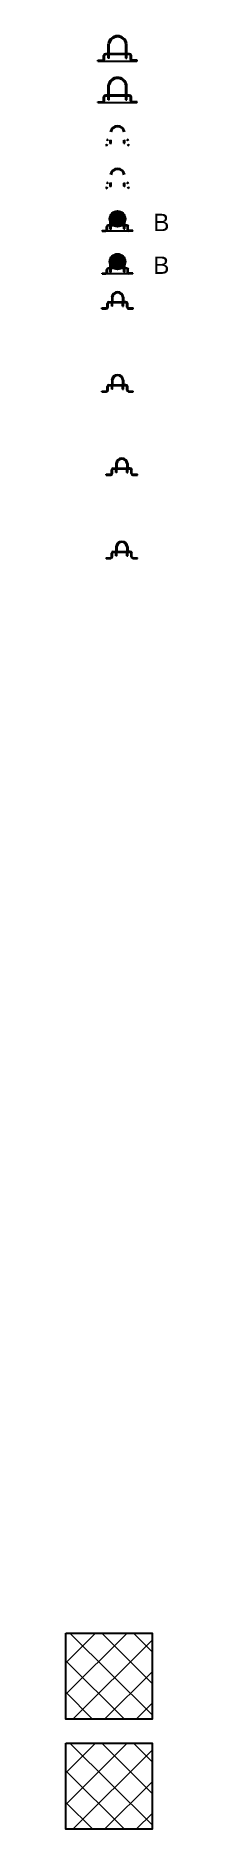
# Model space of a CAD drawing. Header units: inches. Extents: x 1807 to 67852, y 1160 to 20242.
# Drawn here: x 33587 to 33654, y 8241 to 9411 of the extents above; entities that cross this region are included whole.
import ezdxf

# ---------------------------------------------------------------- set-up
doc = ezdxf.new("R2010")
doc.units = ezdxf.units.IN
doc.header["$MEASUREMENT"] = 0
for name, color, linetype, lineweight in [('4 upvc pip', 5, 'Continuous', 30), ('4 upvc pip hatch', 6, 'Continuous', 5), ('4. UPCV', 6, 'Continuous', 30), ('COLD WATER', 4, 'Continuous', 30), ('RAIN WATER', 32, 'Continuous', 30), ('SUNK', 216, 'Continuous', 30), ('SUNK HTACH', 165, 'Continuous', 15)]:
    doc.layers.add(name, color=color, linetype=linetype, lineweight=lineweight)
doc.styles.add('Krupalu', font='arial.ttf', dxfattribs={"height": 8})
pattern_1 = [(135, (33930.05652, 6419.67034), (0.20375861, 0.20375861), []), (135, (33929.85276, 6419.67034), (0.20375861, 0.20375861), [0.144079095, -0.072039548])]
pattern_2 = [(45, (33316.70546, 6419.67034), (-0.20375861, 0.20375861), []), (45, (33316.90922, 6419.67034), (-0.20375861, 0.20375861), [0.144079095, -0.072039548])]
pattern_3 = [(135, (33927.23934, 6528.17123), (0.20375861, 0.20375861), []), (135, (33927.0356, 6528.17123), (0.20375861, 0.20375861), [0.144079095, -0.072039548])]
pattern_4 = [(45, (33313.88828, 6528.17123), (-0.20375861, 0.20375861), []), (45, (33314.09204, 6528.17123), (-0.20375861, 0.20375861), [0.144079095, -0.072039548])]
pattern_5 = [(135, (33927.23934, 6474.02567), (0.20375861, 0.20375861), []), (135, (33927.0356, 6474.02567), (0.20375861, 0.20375861), [0.144079095, -0.072039548])]
pattern_6 = [(45, (33313.88828, 6474.02567), (-0.20375861, 0.20375861), []), (45, (33314.09204, 6474.02567), (-0.20375861, 0.20375861), [0.144079095, -0.072039548])]
pattern_7 = [(135, (33930.05652, 6365.31502), (0.20375861, 0.20375861), []), (135, (33929.85276, 6365.31502), (0.20375861, 0.20375861), [0.144079095, -0.072039548])]
pattern_8 = [(45, (33316.70546, 6365.31502), (-0.20375861, 0.20375861), []), (45, (33316.90922, 6365.31502), (-0.20375861, 0.20375861), [0.144079095, -0.072039548])]

msp = doc.modelspace()

# ---------------------------------------------------------------- texts
at = {"layer": '4. UPCV', "ltscale": 50, "style": 'Krupalu'}
for p in [(33643.8, 9283.6), (33643.8, 9255.7)]:
    msp.add_text('B', height=11.3, dxfattribs=at).set_placement(p)

# ---------------------------------------------------------------- hatches: boundary and pattern name
at = {"layer": '4 upvc pip'}
h = msp.add_hatch(dxfattribs=at)
h.set_pattern_fill('ANSI33', color=256, scale=0.960527, angle=180, style=0)
h.set_pattern_definition([(45, (33504.31405, 7108.31187), (-0.169798842, 0.169798842), []), (45, (33504.48385, 7108.31187), (-0.169798842, 0.169798842), [0.120065913, -0.060032956])])
h.paths.add_polyline_path([(33616.4, 9342.8), (33615.8, 9342.8), (33615.8, 9340.9), (33616.4, 9340.9)])
h = msp.add_hatch(dxfattribs=at)
h.set_pattern_fill('ANSI33', color=256, scale=0.960527, angle=180, style=0)
h.set_pattern_definition([(135, (33736.81358, 7108.31187), (0.169798842, 0.169798842), []), (135, (33736.64378, 7108.31187), (0.169798842, 0.169798842), [0.120065913, -0.060032956])])
h.paths.add_polyline_path([(33624.7, 9342.8), (33625.3, 9342.8), (33625.3, 9340.9), (33624.7, 9340.9)])
h = msp.add_hatch(dxfattribs=at)
h.set_pattern_fill('ANSI33', color=256, scale=0.960527, angle=180, style=0)
h.set_pattern_definition([(45, (33504.31405, 7080.3727), (-0.169798842, 0.169798842), []), (45, (33504.48385, 7080.3727), (-0.169798842, 0.169798842), [0.120065913, -0.060032956])])
h.paths.add_polyline_path([(33616.4, 9314.9), (33615.8, 9314.9), (33615.8, 9313), (33616.4, 9313)])
h = msp.add_hatch(dxfattribs=at)
h.set_pattern_fill('ANSI33', color=256, scale=0.960527, angle=180, style=0)
h.set_pattern_definition([(135, (33736.81358, 7080.3727), (0.169798842, 0.169798842), []), (135, (33736.64378, 7080.3727), (0.169798842, 0.169798842), [0.120065913, -0.060032956])])
h.paths.add_polyline_path([(33624.7, 9314.9), (33625.3, 9314.9), (33625.3, 9313), (33624.7, 9313)])
at = {"layer": '4 upvc pip hatch', "ltscale": 0.7}
h = msp.add_hatch(dxfattribs=at)
h.set_pattern_fill('ANSI31', color=256, scale=2.640081, style=0)
h.set_pattern_definition([(45, (-59847.39333, 14735.4102), (-0.2333523565, 0.2333523565), [])])
h.paths.add_polyline_path([(33616.8, 9291.6, 1), (33624.4, 9291.6, 1)])
h = msp.add_hatch(dxfattribs=at)
h.set_pattern_fill('ANSI31', color=256, scale=2.640081, style=0)
h.set_pattern_definition([(45, (-59847.39333, 14707.4901), (-0.2333523565, 0.2333523565), [])])
h.paths.add_polyline_path([(33616.8, 9263.7, 1), (33624.4, 9263.7, 1)])
at = {"layer": '4. UPCV', "ltscale": 50}
h = msp.add_hatch(dxfattribs=at)
h.set_pattern_fill('ANSI33', color=256, scale=0.960527, angle=180, style=0)
h.set_pattern_definition([(45, (33504.31405, 7052.4526), (-0.169798842, 0.169798842), []), (45, (33504.48385, 7052.4526), (-0.169798842, 0.169798842), [0.120065913, -0.060032956])])
h.paths.add_polyline_path([(33616.4, 9287), (33615.8, 9287), (33615.8, 9285.1), (33616.4, 9285.1)])
h = msp.add_hatch(dxfattribs=at)
h.set_pattern_fill('ANSI33', color=256, scale=0.960527, angle=180, style=0)
h.set_pattern_definition([(135, (33736.81358, 7052.4526), (0.169798842, 0.169798842), []), (135, (33736.64378, 7052.4526), (0.169798842, 0.169798842), [0.120065913, -0.060032956])])
h.paths.add_polyline_path([(33624.7, 9287), (33625.3, 9287), (33625.3, 9285.1), (33624.7, 9285.1)])
h = msp.add_hatch(dxfattribs=at)
h.set_pattern_fill('ANSI33', color=256, scale=0.960527, angle=180, style=0)
h.set_pattern_definition([(45, (33504.31405, 7024.5325), (-0.169798842, 0.169798842), []), (45, (33504.48385, 7024.5325), (-0.169798842, 0.169798842), [0.120065913, -0.060032956])])
h.paths.add_polyline_path([(33616.4, 9259.1), (33615.8, 9259.1), (33615.8, 9257.1), (33616.4, 9257.1)])
h = msp.add_hatch(dxfattribs=at)
h.set_pattern_fill('ANSI33', color=256, scale=0.960527, angle=180, style=0)
h.set_pattern_definition([(135, (33736.81358, 7024.5325), (0.169798842, 0.169798842), []), (135, (33736.64378, 7024.5325), (0.169798842, 0.169798842), [0.120065913, -0.060032956])])
h.paths.add_polyline_path([(33624.7, 9259.1), (33625.3, 9259.1), (33625.3, 9257.1), (33624.7, 9257.1)])
at = {"layer": 'COLD WATER'}
h = msp.add_hatch(dxfattribs=at)
h.set_pattern_fill('ANSI33', color=256, scale=1.152633, style=0)
h.set_pattern_definition(pattern_4)
h.paths.add_polyline_path([(33617.3, 9237), (33616.8, 9237), (33616.8, 9234.7), (33617.3, 9234.7)])
h = msp.add_hatch(dxfattribs=at)
h.set_pattern_fill('ANSI33', color=256, scale=1.152633, style=0)
h.set_pattern_definition(pattern_4)
h.paths.add_polyline_path([(33617.3, 9237), (33616.8, 9237), (33616.8, 9234.7), (33617.3, 9234.7)])
h = msp.add_hatch(dxfattribs=at)
h.set_pattern_fill('ANSI33', color=256, scale=1.152633, style=0)
h.set_pattern_definition(pattern_3)
h.paths.add_polyline_path([(33623.8, 9237), (33624.4, 9237), (33624.4, 9234.7), (33623.8, 9234.7)])
h = msp.add_hatch(dxfattribs=at)
h.set_pattern_fill('ANSI33', color=256, scale=1.152633, style=0)
h.set_pattern_definition(pattern_3)
h.paths.add_polyline_path([(33623.8, 9237), (33624.4, 9237), (33624.4, 9234.7), (33623.8, 9234.7)])
h = msp.add_hatch(dxfattribs=at)
h.set_pattern_fill('ANSI33', color=256, scale=1.152633, style=0)
h.set_pattern_definition(pattern_6)
h.paths.add_polyline_path([(33617.3, 9182.8), (33616.8, 9182.8), (33616.8, 9180.5), (33617.3, 9180.5)])
h = msp.add_hatch(dxfattribs=at)
h.set_pattern_fill('ANSI33', color=256, scale=1.152633, style=0)
h.set_pattern_definition(pattern_6)
h.paths.add_polyline_path([(33617.3, 9182.8), (33616.8, 9182.8), (33616.8, 9180.5), (33617.3, 9180.5)])
h = msp.add_hatch(dxfattribs=at)
h.set_pattern_fill('ANSI33', color=256, scale=1.152633, style=0)
h.set_pattern_definition(pattern_5)
h.paths.add_polyline_path([(33623.8, 9182.8), (33624.4, 9182.8), (33624.4, 9180.5), (33623.8, 9180.5)])
h = msp.add_hatch(dxfattribs=at)
h.set_pattern_fill('ANSI33', color=256, scale=1.152633, style=0)
h.set_pattern_definition(pattern_5)
h.paths.add_polyline_path([(33623.8, 9182.8), (33624.4, 9182.8), (33624.4, 9180.5), (33623.8, 9180.5)])
h = msp.add_hatch(dxfattribs=at)
h.set_pattern_fill('ANSI33', color=256, scale=1.152633, style=0)
h.set_pattern_definition(pattern_2)
h.paths.add_polyline_path([(33620.1, 9128.5), (33619.6, 9128.5), (33619.6, 9126.2), (33620.1, 9126.2)])
h = msp.add_hatch(dxfattribs=at)
h.set_pattern_fill('ANSI33', color=256, scale=1.152633, style=0)
h.set_pattern_definition(pattern_2)
h.paths.add_polyline_path([(33620.1, 9128.5), (33619.6, 9128.5), (33619.6, 9126.2), (33620.1, 9126.2)])
h = msp.add_hatch(dxfattribs=at)
h.set_pattern_fill('ANSI33', color=256, scale=1.152633, style=0)
h.set_pattern_definition(pattern_1)
h.paths.add_polyline_path([(33626.6, 9128.5), (33627.2, 9128.5), (33627.2, 9126.2), (33626.6, 9126.2)])
h = msp.add_hatch(dxfattribs=at)
h.set_pattern_fill('ANSI33', color=256, scale=1.152633, style=0)
h.set_pattern_definition(pattern_1)
h.paths.add_polyline_path([(33626.6, 9128.5), (33627.2, 9128.5), (33627.2, 9126.2), (33626.6, 9126.2)])
h = msp.add_hatch(dxfattribs=at)
h.set_pattern_fill('ANSI33', color=256, scale=1.152633, style=0)
h.set_pattern_definition(pattern_8)
h.paths.add_polyline_path([(33620.1, 9074.1), (33619.6, 9074.1), (33619.6, 9071.8), (33620.1, 9071.8)])
h = msp.add_hatch(dxfattribs=at)
h.set_pattern_fill('ANSI33', color=256, scale=1.152633, style=0)
h.set_pattern_definition(pattern_8)
h.paths.add_polyline_path([(33620.1, 9074.1), (33619.6, 9074.1), (33619.6, 9071.8), (33620.1, 9071.8)])
h = msp.add_hatch(dxfattribs=at)
h.set_pattern_fill('ANSI33', color=256, scale=1.152633, style=0)
h.set_pattern_definition(pattern_7)
h.paths.add_polyline_path([(33626.6, 9074.1), (33627.2, 9074.1), (33627.2, 9071.8), (33626.6, 9071.8)])
h = msp.add_hatch(dxfattribs=at)
h.set_pattern_fill('ANSI33', color=256, scale=1.152633, style=0)
h.set_pattern_definition(pattern_7)
h.paths.add_polyline_path([(33626.6, 9074.1), (33627.2, 9074.1), (33627.2, 9071.8), (33626.6, 9071.8)])
at = {"layer": 'RAIN WATER', "ltscale": 50}
h = msp.add_hatch(dxfattribs=at)
h.set_pattern_fill('ANSI33', color=256, scale=1.232991, angle=180, style=0)
h.set_pattern_definition([(45, (33471.33856, 6530.3867), (-0.217964095, 0.217964095), []), (45, (33471.55653, 6530.3867), (-0.217964095, 0.217964095), [0.15412389, -0.077061945])])
h.paths.add_polyline_path([(33615.2, 9398.8), (33614.5, 9398.8), (33614.5, 9396.3), (33615.2, 9396.3)])
h = msp.add_hatch(dxfattribs=at)
h.set_pattern_fill('ANSI33', color=256, scale=1.232991, angle=180, style=0)
h.set_pattern_definition([(135, (33769.78906, 6530.3867), (0.217964095, 0.217964095), []), (135, (33769.5711, 6530.3867), (0.217964095, 0.217964095), [0.15412389, -0.077061945])])
h.paths.add_polyline_path([(33625.9, 9398.8), (33626.7, 9398.8), (33626.7, 9396.3), (33625.9, 9396.3)])
h = msp.add_hatch(dxfattribs=at)
h.set_pattern_fill('ANSI33', color=256, scale=1.232991, angle=180, style=0)
h.set_pattern_definition([(45, (33471.33856, 6503.36432), (-0.217964095, 0.217964095), []), (45, (33471.55653, 6503.36432), (-0.217964095, 0.217964095), [0.15412389, -0.077061945])])
h.paths.add_polyline_path([(33615.2, 9371.7), (33614.5, 9371.7), (33614.5, 9369.3), (33615.2, 9369.3)])
h = msp.add_hatch(dxfattribs=at)
h.set_pattern_fill('ANSI33', color=256, scale=1.232991, angle=180, style=0)
h.set_pattern_definition([(135, (33769.78906, 6503.36432), (0.217964095, 0.217964095), []), (135, (33769.5711, 6503.36432), (0.217964095, 0.217964095), [0.15412389, -0.077061945])])
h.paths.add_polyline_path([(33625.9, 9371.7), (33626.7, 9371.7), (33626.7, 9369.3), (33625.9, 9369.3)])
at = {"layer": 'SUNK HTACH', "ltscale": 10}
h = msp.add_hatch(dxfattribs=at)
h.set_pattern_fill('ANSI37', color=114, scale=116.64, style=0)
h.set_pattern_definition([(45, (25535.83, -104632.591), (-10.3096169, 10.3096169), []), (135, (25535.83, -104632.591), (-10.3096169, -10.3096169), [])])
h.paths.add_polyline_path([(33587, 8369.1), (33643, 8369.1), (33643, 8313.1), (33587, 8313.1)])
h = msp.add_hatch(dxfattribs=at)
h.set_pattern_fill('ANSI37', color=256, scale=116.64, style=0)
h.set_pattern_definition([(45, (25535.83, -104704.362), (-10.3096169, 10.3096169), []), (135, (25535.83, -104704.362), (-10.3096169, -10.3096169), [])])
h.paths.add_polyline_path([(33587, 8297.3), (33643, 8297.3), (33643, 8241.3), (33587, 8241.3)])

# ---------------------------------------------------------------- linework, layer by layer
at = {"layer": '4 upvc pip'}
for points in [[(33615.8, 9340.9), (33615.8, 9342.8)], [(33616.4, 9340.9), (33616.4, 9342.8)], [(33624.7, 9340.9), (33624.7, 9342.8)], [(33625.3, 9340.9), (33625.3, 9342.8)], [(33615.8, 9313), (33615.8, 9314.9)], [(33616.4, 9313), (33616.4, 9314.9)], [(33624.7, 9313), (33624.7, 9314.9)], [(33625.3, 9313), (33625.3, 9314.9)]]:
    msp.add_lwpolyline(points, dxfattribs=at)
for centre, radius, start, end in [((33620.6, 9347.5), 4.82, 9.8423, 170.1577), ((33620.6, 9347.5), 4.21, 10.5251, 169.4749), ((33613.1, 9340.4), 0.934, 270, 0), ((33613.1, 9340.4), 0.48, 270, 0), ((33614.5, 9342.4), 0.934, 90, 180), ((33614.5, 9342.4), 0.48, 90, 180), ((33626.7, 9342.4), 0.934, 0, 90), ((33626.7, 9342.4), 0.48, 0, 90), ((33628.1, 9340.4), 0.934, 180, 270), ((33628.1, 9340.4), 0.48, 180, 270), ((33620.6, 9319.6), 4.82, 9.8423, 170.1577), ((33620.6, 9319.6), 4.21, 10.5251, 169.4749), ((33613.1, 9312.4), 0.934, 270, 0), ((33613.1, 9312.4), 0.48, 270, 0), ((33614.5, 9314.4), 0.934, 90, 180), ((33614.5, 9314.4), 0.48, 90, 180), ((33626.7, 9314.4), 0.934, 0, 90), ((33626.7, 9314.4), 0.48, 0, 90), ((33628.1, 9312.4), 0.934, 180, 270), ((33628.1, 9312.4), 0.48, 180, 270)]:
    msp.add_arc(centre, radius, start, end, dxfattribs=at)
at = {"layer": '4. UPCV', "ltscale": 50}
for p, q in [((33626.7, 9287.4), (33614.5, 9287.4)), ((33626.7, 9287), (33614.5, 9287)), ((33615.8, 9287.4), (33615.8, 9292.5)), ((33616.4, 9287.4), (33616.4, 9292.4)), ((33624.7, 9287.4), (33624.7, 9292.4)), ((33625.3, 9287.4), (33625.3, 9292.5)), ((33610.7, 9284), (33613.1, 9284)), ((33610.7, 9283.6), (33610.7, 9284)), ((33610.7, 9283.6), (33613.1, 9283.6)), ((33630.5, 9283.6), (33610.7, 9283.6)), ((33613.2, 9283.6), (33610.8, 9283.6)), ((33613.2, 9283.6), (33613.2, 9284)), ((33613.5, 9284.5), (33613.5, 9286.5)), ((33614, 9284.5), (33614, 9286.5)), ((33616.4, 9285.1), (33615.8, 9285.1)), ((33624.7, 9285.1), (33625.3, 9285.1)), ((33627.1, 9284.5), (33627.1, 9286.5)), ((33627.6, 9284.5), (33627.6, 9286.5)), ((33630.5, 9284), (33628.1, 9284)), ((33630.5, 9283.6), (33628.1, 9283.6)), ((33630.5, 9283.6), (33630.5, 9284)), ((33615.8, 9259.5), (33615.8, 9264.6)), ((33616.4, 9259.5), (33616.4, 9264.5)), ((33624.7, 9259.5), (33624.7, 9264.5)), ((33625.3, 9259.5), (33625.3, 9264.6)), ((33610.7, 9255.7), (33610.7, 9256.1)), ((33610.7, 9256.1), (33613.1, 9256.1)), ((33630.5, 9255.7), (33610.7, 9255.7)), ((33610.7, 9255.7), (33613.1, 9255.7)), ((33613.2, 9255.7), (33610.8, 9255.7)), ((33613.2, 9255.7), (33613.2, 9256.1)), ((33613.5, 9256.6), (33613.5, 9258.6)), ((33614, 9256.6), (33614, 9258.6)), ((33626.7, 9259.5), (33614.5, 9259.5)), ((33626.7, 9259.1), (33614.5, 9259.1)), ((33616.4, 9257.1), (33615.8, 9257.1)), ((33624.7, 9257.1), (33625.3, 9257.1)), ((33627.1, 9256.6), (33627.1, 9258.6)), ((33627.6, 9256.6), (33627.6, 9258.6)), ((33630.5, 9256.1), (33628.1, 9256.1)), ((33630.5, 9255.7), (33628.1, 9255.7)), ((33630.5, 9255.7), (33630.5, 9256.1))]:
    msp.add_line(p, q, dxfattribs=at)
for points in [[(33615.8, 9285.1), (33615.8, 9287)], [(33616.4, 9285.1), (33616.4, 9287)], [(33624.7, 9285.1), (33624.7, 9287)], [(33625.3, 9285.1), (33625.3, 9287)], [(33615.8, 9257.1), (33615.8, 9259.1)], [(33616.4, 9257.1), (33616.4, 9259.1)], [(33624.7, 9257.1), (33624.7, 9259.1)], [(33625.3, 9257.1), (33625.3, 9259.1)]]:
    msp.add_lwpolyline(points, dxfattribs=at)
for centre, radius in [((33620.6, 9291.6), 5.12), ((33620.6, 9291.6), 5.12), ((33620.6, 9291.6), 5.12), ((33620.6, 9291.6), 4.08), ((33620.6, 9291.6), 4.08), ((33620.6, 9291.6), 4.08), ((33620.6, 9291.6), 4.08), ((33620.6, 9291.6), 3.81), ((33620.6, 9263.7), 5.12), ((33620.6, 9263.7), 5.12), ((33620.6, 9263.7), 5.12), ((33620.6, 9263.7), 4.08), ((33620.6, 9263.7), 4.08), ((33620.6, 9263.7), 4.08), ((33620.6, 9263.7), 4.08), ((33620.6, 9263.7), 3.81)]:
    msp.add_circle(centre, radius, dxfattribs=at)
for centre, radius, start, end in [((33614.5, 9286.5), 0.934, 90, 180), ((33614.5, 9286.5), 0.48, 90, 180), ((33620.6, 9291.6), 4.82, 9.8423, 170.1577), ((33620.6, 9291.6), 4.21, 10.5251, 169.4749), ((33626.7, 9286.5), 0.934, 0, 90), ((33626.7, 9286.5), 0.48, 0, 90), ((33613.1, 9284.5), 0.934, 270, 0), ((33613.1, 9284.5), 0.48, 270, 0), ((33628.1, 9284.5), 0.934, 180, 270), ((33628.1, 9284.5), 0.48, 180, 270), ((33620.6, 9263.7), 4.82, 9.8423, 170.1577), ((33620.6, 9263.7), 4.21, 10.5251, 169.4749), ((33613.1, 9256.6), 0.48, 270, 0), ((33613.1, 9256.6), 0.934, 270, 0), ((33614.5, 9258.6), 0.934, 90, 180), ((33614.5, 9258.6), 0.48, 90, 180), ((33626.7, 9258.6), 0.934, 0, 90), ((33626.7, 9258.6), 0.48, 0, 90), ((33628.1, 9256.6), 0.934, 180, 270), ((33628.1, 9256.6), 0.48, 180, 270)]:
    msp.add_arc(centre, radius, start, end, dxfattribs=at)
at = {"layer": 'COLD WATER'}
for p, q in [((33616.8, 9240.5), (33616.8, 9237.5)), ((33616.8, 9240.5), (33616.8, 9237.5)), ((33617.3, 9240.5), (33617.3, 9237.5)), ((33617.3, 9240.5), (33617.3, 9237.5)), ((33623.8, 9240.5), (33623.8, 9237.5)), ((33623.8, 9240.5), (33623.8, 9237.5)), ((33624.4, 9240.5), (33624.4, 9237.5)), ((33624.4, 9240.5), (33624.4, 9237.5)), ((33610.5, 9232.9), (33610.5, 9233.5)), ((33610.5, 9233.5), (33613.3, 9233.5)), ((33610.5, 9233.5), (33613.3, 9233.5)), ((33610.5, 9232.9), (33613.3, 9232.9)), ((33610.5, 9232.9), (33613.3, 9232.9)), ((33613.9, 9234), (33613.9, 9236.4)), ((33614.5, 9234), (33614.5, 9236.4)), ((33615, 9237.5), (33617.3, 9237.5)), ((33615, 9237), (33626.1, 9237)), ((33615, 9237), (33626.1, 9237)), ((33617.3, 9234.7), (33616.8, 9234.7)), ((33617.3, 9234.7), (33616.8, 9234.7)), ((33617.3, 9237.5), (33623.8, 9237.5)), ((33626.1, 9237.5), (33623.8, 9237.5)), ((33623.9, 9234.7), (33624.4, 9234.7)), ((33623.9, 9234.7), (33624.4, 9234.7)), ((33626.7, 9234), (33626.7, 9236.4)), ((33626.7, 9234), (33626.7, 9236.4)), ((33627.2, 9234), (33627.2, 9236.4)), ((33627.2, 9234), (33627.2, 9236.4)), ((33627.8, 9233.5), (33630.7, 9233.5)), ((33627.8, 9233.5), (33630.7, 9233.5)), ((33630.7, 9232.9), (33627.8, 9232.9)), ((33627.8, 9232.9), (33630.7, 9232.9)), ((33630.7, 9232.9), (33627.8, 9232.9)), ((33627.8, 9232.9), (33630.7, 9232.9)), ((33630.7, 9232.9), (33630.7, 9233.5)), ((33630.7, 9232.9), (33630.7, 9233.5)), ((33630.7, 9232.9), (33630.7, 9233.5)), ((33613.9, 9179.9), (33613.9, 9182.3)), ((33614.5, 9179.9), (33614.5, 9182.3)), ((33615, 9183.4), (33617.3, 9183.4)), ((33615, 9182.8), (33626.1, 9182.8)), ((33615, 9182.8), (33626.1, 9182.8)), ((33616.8, 9186.4), (33616.8, 9183.4)), ((33616.8, 9186.4), (33616.8, 9183.4)), ((33617.3, 9186.4), (33617.3, 9183.4)), ((33617.3, 9186.4), (33617.3, 9183.4)), ((33617.3, 9183.4), (33623.8, 9183.4)), ((33623.8, 9186.4), (33623.8, 9183.4)), ((33623.8, 9186.4), (33623.8, 9183.4)), ((33626.1, 9183.4), (33623.8, 9183.4)), ((33624.4, 9186.4), (33624.4, 9183.4)), ((33624.4, 9186.4), (33624.4, 9183.4)), ((33626.7, 9179.9), (33626.7, 9182.3)), ((33626.7, 9179.9), (33626.7, 9182.3)), ((33627.2, 9179.9), (33627.2, 9182.3)), ((33627.2, 9179.9), (33627.2, 9182.3)), ((33610.5, 9178.8), (33610.5, 9179.3)), ((33610.5, 9179.3), (33613.3, 9179.3)), ((33610.5, 9179.3), (33613.3, 9179.3)), ((33610.5, 9178.8), (33613.3, 9178.8)), ((33610.5, 9178.8), (33613.3, 9178.8)), ((33617.3, 9180.5), (33616.8, 9180.5)), ((33617.3, 9180.5), (33616.8, 9180.5)), ((33623.9, 9180.5), (33624.4, 9180.5)), ((33623.9, 9180.5), (33624.4, 9180.5)), ((33627.8, 9179.3), (33630.7, 9179.3)), ((33627.8, 9179.3), (33630.7, 9179.3)), ((33630.7, 9178.8), (33627.8, 9178.8)), ((33627.8, 9178.8), (33630.7, 9178.8)), ((33630.7, 9178.8), (33627.8, 9178.8)), ((33627.8, 9178.8), (33630.7, 9178.8)), ((33630.7, 9178.8), (33630.7, 9179.3)), ((33630.7, 9178.8), (33630.7, 9179.3)), ((33630.7, 9178.8), (33630.7, 9179.3)), ((33613.3, 9124.4), (33613.3, 9125)), ((33613.3, 9125), (33616.2, 9125)), ((33613.3, 9125), (33616.2, 9125)), ((33613.3, 9124.4), (33616.2, 9124.4)), ((33613.3, 9124.4), (33616.2, 9124.4)), ((33616.7, 9125.5), (33616.7, 9127.9)), ((33617.3, 9125.5), (33617.3, 9127.9)), ((33617.8, 9129), (33620.1, 9129)), ((33617.8, 9128.5), (33628.9, 9128.5)), ((33617.8, 9128.5), (33628.9, 9128.5)), ((33619.6, 9132), (33619.6, 9129)), ((33619.6, 9132), (33619.6, 9129)), ((33620.1, 9126.2), (33619.6, 9126.2)), ((33620.1, 9126.2), (33619.6, 9126.2)), ((33620.1, 9132), (33620.1, 9129)), ((33620.1, 9132), (33620.1, 9129)), ((33620.1, 9129), (33626.6, 9129)), ((33626.6, 9132), (33626.6, 9129)), ((33626.6, 9132), (33626.6, 9129)), ((33628.9, 9129), (33626.6, 9129)), ((33626.7, 9126.2), (33627.2, 9126.2)), ((33626.7, 9126.2), (33627.2, 9126.2)), ((33627.2, 9132), (33627.2, 9129)), ((33627.2, 9132), (33627.2, 9129)), ((33629.5, 9125.5), (33629.5, 9127.9)), ((33629.5, 9125.5), (33629.5, 9127.9)), ((33630, 9125.5), (33630, 9127.9)), ((33630, 9125.5), (33630, 9127.9)), ((33630.6, 9125), (33633.5, 9125)), ((33630.6, 9125), (33633.5, 9125)), ((33633.5, 9124.4), (33630.6, 9124.4)), ((33630.6, 9124.4), (33633.5, 9124.4)), ((33633.5, 9124.4), (33630.6, 9124.4)), ((33630.6, 9124.4), (33633.5, 9124.4)), ((33633.5, 9124.4), (33633.5, 9125)), ((33633.5, 9124.4), (33633.5, 9125)), ((33633.5, 9124.4), (33633.5, 9125)), ((33619.6, 9077.6), (33619.6, 9074.7)), ((33619.6, 9077.6), (33619.6, 9074.7)), ((33620.1, 9077.6), (33620.1, 9074.7)), ((33620.1, 9077.6), (33620.1, 9074.7)), ((33626.6, 9077.6), (33626.6, 9074.7)), ((33626.6, 9077.6), (33626.6, 9074.7)), ((33627.2, 9077.6), (33627.2, 9074.7)), ((33627.2, 9077.6), (33627.2, 9074.7)), ((33613.3, 9070.1), (33613.3, 9070.6)), ((33613.3, 9070.6), (33616.2, 9070.6)), ((33613.3, 9070.6), (33616.2, 9070.6)), ((33613.3, 9070.1), (33616.2, 9070.1)), ((33613.3, 9070.1), (33616.2, 9070.1)), ((33616.7, 9071.2), (33616.7, 9073.6)), ((33617.3, 9071.2), (33617.3, 9073.6)), ((33617.8, 9074.7), (33620.1, 9074.7)), ((33617.8, 9074.1), (33628.9, 9074.1)), ((33617.8, 9074.1), (33628.9, 9074.1)), ((33620.1, 9071.8), (33619.6, 9071.8)), ((33620.1, 9071.8), (33619.6, 9071.8)), ((33620.1, 9074.7), (33626.6, 9074.7)), ((33628.9, 9074.7), (33626.6, 9074.7)), ((33626.7, 9071.8), (33627.2, 9071.8)), ((33626.7, 9071.8), (33627.2, 9071.8)), ((33629.5, 9071.2), (33629.5, 9073.6)), ((33629.5, 9071.2), (33629.5, 9073.6)), ((33630, 9071.2), (33630, 9073.6)), ((33630, 9071.2), (33630, 9073.6)), ((33630.6, 9070.6), (33633.5, 9070.6)), ((33630.6, 9070.6), (33633.5, 9070.6)), ((33633.5, 9070.1), (33630.6, 9070.1)), ((33630.6, 9070.1), (33633.5, 9070.1)), ((33633.5, 9070.1), (33630.6, 9070.1)), ((33630.6, 9070.1), (33633.5, 9070.1)), ((33633.5, 9070.1), (33633.5, 9070.6)), ((33633.5, 9070.1), (33633.5, 9070.6)), ((33633.5, 9070.1), (33633.5, 9070.6))]:
    msp.add_line(p, q, dxfattribs=at)
at = {"layer": 'COLD WATER', "ltscale": 50}
for p, q in [((33630.7, 9232.9), (33630.7, 9233.4)), ((33630.7, 9178.8), (33630.7, 9179.2)), ((33633.5, 9124.4), (33633.5, 9124.9)), ((33633.5, 9070.1), (33633.5, 9070.5))]:
    msp.add_line(p, q, dxfattribs=at)
at = {"layer": 'COLD WATER'}
for points in [[(33616.8, 9234.7), (33616.8, 9237)], [(33616.8, 9234.7), (33616.8, 9237)], [(33617.3, 9234.7), (33617.3, 9237)], [(33617.3, 9234.7), (33617.3, 9237)], [(33623.8, 9234.7), (33623.8, 9237)], [(33623.8, 9234.7), (33623.8, 9237)], [(33624.4, 9234.7), (33624.4, 9237)], [(33624.4, 9234.7), (33624.4, 9237)], [(33616.8, 9180.5), (33616.8, 9182.8)], [(33616.8, 9180.5), (33616.8, 9182.8)], [(33617.3, 9180.5), (33617.3, 9182.8)], [(33617.3, 9180.5), (33617.3, 9182.8)], [(33623.8, 9180.5), (33623.8, 9182.8)], [(33623.8, 9180.5), (33623.8, 9182.8)], [(33624.4, 9180.5), (33624.4, 9182.8)], [(33624.4, 9180.5), (33624.4, 9182.8)], [(33619.6, 9126.2), (33619.6, 9128.5)], [(33619.6, 9126.2), (33619.6, 9128.5)], [(33620.1, 9126.2), (33620.1, 9128.5)], [(33620.1, 9126.2), (33620.1, 9128.5)], [(33626.6, 9126.2), (33626.6, 9128.5)], [(33626.6, 9126.2), (33626.6, 9128.5)], [(33627.2, 9126.2), (33627.2, 9128.5)], [(33627.2, 9126.2), (33627.2, 9128.5)], [(33619.6, 9071.8), (33619.6, 9074.1)], [(33619.6, 9071.8), (33619.6, 9074.1)], [(33620.1, 9071.8), (33620.1, 9074.1)], [(33620.1, 9071.8), (33620.1, 9074.1)], [(33626.6, 9071.8), (33626.6, 9074.1)], [(33626.6, 9071.8), (33626.6, 9074.1)], [(33627.2, 9071.8), (33627.2, 9074.1)], [(33627.2, 9071.8), (33627.2, 9074.1)]]:
    msp.add_lwpolyline(points, dxfattribs=at)
for centre, radius, start, end in [((33620.6, 9240.2), 3.82, 3.856, 176.144), ((33620.6, 9240.2), 3.82, 3.856, 176.144), ((33620.6, 9240.2), 3.24, 3.856, 176.144), ((33620.6, 9240.2), 3.24, 3.856, 176.144), ((33613.3, 9234), 1.12, 270, 0), ((33613.3, 9234), 0.576, 270, 0), ((33615, 9236.4), 1.12, 90, 180), ((33615, 9236.4), 0.576, 90, 180), ((33615, 9236.4), 0.576, 90, 180), ((33626.1, 9236.4), 1.12, 0, 90), ((33626.1, 9236.4), 0.576, 0, 90), ((33626.1, 9236.4), 0.576, 0, 90), ((33627.8, 9234), 1.12, 180, 270), ((33627.8, 9234), 1.12, 180, 270), ((33627.8, 9234), 0.576, 180, 270), ((33627.8, 9234), 0.576, 180, 270), ((33615, 9182.3), 1.12, 90, 180), ((33615, 9182.3), 0.576, 90, 180), ((33615, 9182.3), 0.576, 90, 180), ((33620.6, 9186.1), 3.82, 3.856, 176.144), ((33620.6, 9186.1), 3.82, 3.856, 176.144), ((33620.6, 9186.1), 3.24, 3.856, 176.144), ((33620.6, 9186.1), 3.24, 3.856, 176.144), ((33626.1, 9182.3), 1.12, 0, 90), ((33626.1, 9182.3), 0.576, 0, 90), ((33626.1, 9182.3), 0.576, 0, 90), ((33613.3, 9179.9), 1.12, 270, 0), ((33613.3, 9179.9), 0.576, 270, 0), ((33627.8, 9179.9), 1.12, 180, 270), ((33627.8, 9179.9), 1.12, 180, 270), ((33627.8, 9179.9), 0.576, 180, 270), ((33627.8, 9179.9), 0.576, 180, 270), ((33623.4, 9131.7), 3.82, 3.856, 176.144), ((33623.4, 9131.7), 3.82, 3.856, 176.144), ((33623.4, 9131.7), 3.24, 3.856, 176.144), ((33623.4, 9131.7), 3.24, 3.856, 176.144), ((33616.2, 9125.5), 1.12, 270, 0), ((33616.2, 9125.5), 0.576, 270, 0), ((33617.8, 9127.9), 1.12, 90, 180), ((33617.8, 9127.9), 0.576, 90, 180), ((33617.8, 9127.9), 0.576, 90, 180), ((33628.9, 9127.9), 1.12, 0, 90), ((33628.9, 9127.9), 0.576, 0, 90), ((33628.9, 9127.9), 0.576, 0, 90), ((33630.6, 9125.5), 1.12, 180, 270), ((33630.6, 9125.5), 1.12, 180, 270), ((33630.6, 9125.5), 0.576, 180, 270), ((33630.6, 9125.5), 0.576, 180, 270), ((33623.4, 9077.4), 3.82, 3.856, 176.144), ((33623.4, 9077.4), 3.82, 3.856, 176.144), ((33623.4, 9077.4), 3.24, 3.856, 176.144), ((33623.4, 9077.4), 3.24, 3.856, 176.144), ((33616.2, 9071.2), 1.12, 270, 0), ((33616.2, 9071.2), 0.576, 270, 0), ((33617.8, 9073.6), 1.12, 90, 180), ((33617.8, 9073.6), 0.576, 90, 180), ((33617.8, 9073.6), 0.576, 90, 180), ((33628.9, 9073.6), 1.12, 0, 90), ((33628.9, 9073.6), 0.576, 0, 90), ((33628.9, 9073.6), 0.576, 0, 90), ((33630.6, 9071.2), 1.12, 180, 270), ((33630.6, 9071.2), 1.12, 180, 270), ((33630.6, 9071.2), 0.576, 180, 270), ((33630.6, 9071.2), 0.576, 180, 270)]:
    msp.add_arc(centre, radius, start, end, dxfattribs=at)
at = {"layer": 'RAIN WATER', "ltscale": 50}
for p, q in [((33614.5, 9399.3), (33614.5, 9405.8)), ((33615.2, 9399.3), (33615.2, 9405.7)), ((33625.9, 9399.3), (33625.9, 9405.7)), ((33626.7, 9399.3), (33626.7, 9405.8)), ((33607.8, 9395), (33610.9, 9395)), ((33607.8, 9394.4), (33607.8, 9395)), ((33607.8, 9394.4), (33610.9, 9394.4)), ((33611.1, 9394.4), (33608, 9394.4)), ((33610.9, 9394.4), (33630, 9394.4)), ((33611.5, 9395.6), (33611.5, 9398.1)), ((33612.1, 9395.6), (33612.1, 9398.1)), ((33628.4, 9399.3), (33612.7, 9399.3)), ((33628.4, 9398.8), (33612.7, 9398.8)), ((33615.2, 9396.3), (33614.5, 9396.3)), ((33625.9, 9396.3), (33626.7, 9396.3)), ((33629, 9395.6), (33629, 9398.1)), ((33629.6, 9395.6), (33629.6, 9398.1)), ((33630, 9394.4), (33633.1, 9394.4)), ((33633.3, 9395), (33630.2, 9395)), ((33633.3, 9394.4), (33630.2, 9394.4)), ((33633.3, 9394.4), (33633.3, 9395)), ((33611.5, 9368.6), (33611.5, 9371.1)), ((33612.1, 9368.6), (33612.1, 9371.1)), ((33628.4, 9372.3), (33612.7, 9372.3)), ((33628.4, 9371.7), (33612.7, 9371.7)), ((33614.5, 9372.3), (33614.5, 9378.8)), ((33615.2, 9369.3), (33614.5, 9369.3)), ((33615.2, 9372.3), (33615.2, 9378.7)), ((33625.9, 9372.3), (33625.9, 9378.7)), ((33625.9, 9369.3), (33626.7, 9369.3)), ((33626.7, 9372.3), (33626.7, 9378.8)), ((33629, 9368.6), (33629, 9371.1)), ((33629.6, 9368.6), (33629.6, 9371.1)), ((33607.8, 9368), (33610.9, 9368)), ((33607.8, 9367.4), (33607.8, 9368)), ((33607.8, 9367.4), (33610.9, 9367.4)), ((33611.1, 9367.4), (33608, 9367.4)), ((33610.9, 9367.4), (33630, 9367.4)), ((33630, 9367.4), (33633.1, 9367.4)), ((33633.3, 9368), (33630.2, 9368)), ((33633.3, 9367.4), (33630.2, 9367.4)), ((33633.3, 9367.4), (33633.3, 9368))]:
    msp.add_line(p, q, dxfattribs=at)
for points in [[(33614.5, 9396.3), (33614.5, 9398.8)], [(33615.2, 9396.3), (33615.2, 9398.8)], [(33625.9, 9396.3), (33625.9, 9398.8)], [(33626.7, 9396.3), (33626.7, 9398.8)], [(33614.5, 9369.3), (33614.5, 9371.7)], [(33615.2, 9369.3), (33615.2, 9371.7)], [(33625.9, 9369.3), (33625.9, 9371.7)], [(33626.7, 9369.3), (33626.7, 9371.7)]]:
    msp.add_lwpolyline(points, dxfattribs=at)
for centre, radius, start, end in [((33620.6, 9404.8), 6.18, 9.8423, 170.1577), ((33620.6, 9404.8), 5.41, 10.5251, 169.4749), ((33610.9, 9395.6), 1.2, 270, 0), ((33610.9, 9395.6), 0.616, 270, 0), ((33612.7, 9398.1), 1.2, 90, 180), ((33612.7, 9398.1), 0.616, 90, 180), ((33628.4, 9398.1), 1.2, 0, 90), ((33628.4, 9398.1), 0.616, 0, 90), ((33630.2, 9395.6), 1.2, 180, 270), ((33630.2, 9395.6), 0.616, 180, 270), ((33620.6, 9377.7), 6.18, 9.8423, 170.1577), ((33620.6, 9377.7), 5.41, 10.5251, 169.4749), ((33612.7, 9371.1), 1.2, 90, 180), ((33612.7, 9371.1), 0.616, 90, 180), ((33628.4, 9371.1), 1.2, 0, 90), ((33628.4, 9371.1), 0.616, 0, 90), ((33610.9, 9368.6), 1.2, 270, 0), ((33610.9, 9368.6), 0.616, 270, 0), ((33630.2, 9368.6), 1.2, 180, 270), ((33630.2, 9368.6), 0.616, 180, 270)]:
    msp.add_arc(centre, radius, start, end, dxfattribs=at)
at = {"layer": 'SUNK'}
for points in [[(33587, 8369.1), (33643, 8369.1), (33643, 8313.1), (33587, 8313.1)], [(33587, 8297.3), (33643, 8297.3), (33643, 8241.3), (33587, 8241.3)]]:
    msp.add_lwpolyline(points, close=True, dxfattribs=at)

msp.set_redraw_order([(e.dxf.handle, doc.entitydb.next_handle()) for e in msp.query("TEXT MTEXT ATTDEF DIMENSION ARC_DIMENSION")])  # texts and dimensions are drawn at this point

doc.saveas('drawing.dxf')
